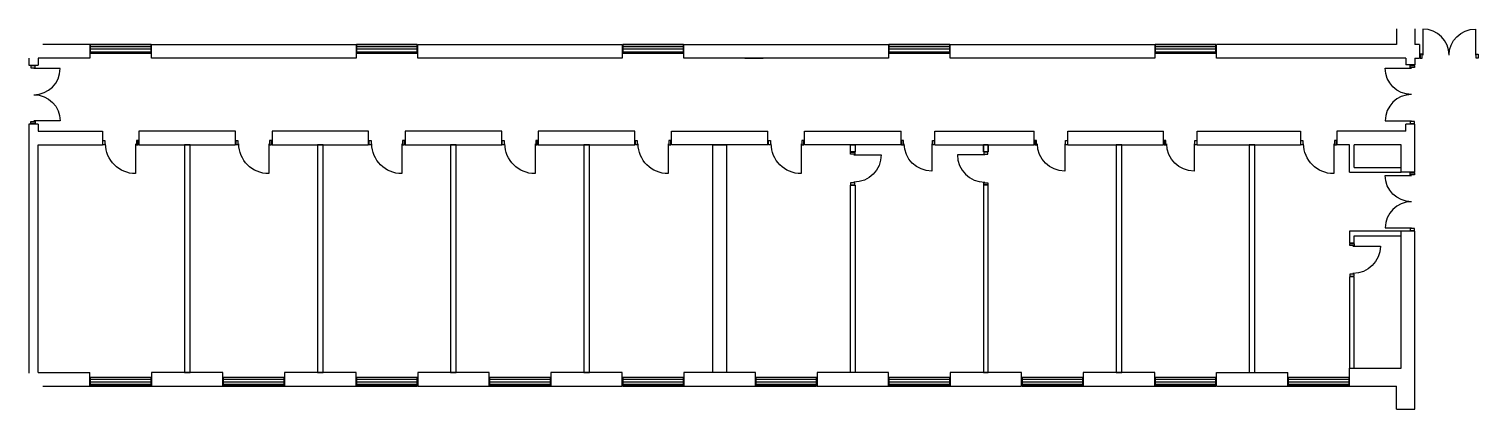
# Model space of a CAD drawing. Header units: millimetres. Extents: x -139113497 to -138993507, y 257886047 to 257896886.
# Drawn here: x -139113497 to -139075397, y 257886297 to 257896309 of the extents above; entities that cross this region are included whole.
import ezdxf

# ---------------------------------------------------------------- set-up
doc = ezdxf.new("R2010")
doc.units = ezdxf.units.MM
doc.header["$LTSCALE"] = 100
for name, color, linetype in [('A21----', 3, 'Continuous'), ('a22--l-', 1, 'Continuous'), ('A22--U-', 1, 'Continuous'), ('A314---', 8, 'Continuous'), ('A314-S-', 8, 'Continuous'), ('A321---', 1, 'Continuous')]:
    doc.layers.add(name, color=color, linetype=linetype)

# ---------------------------------------------------------------- blocks, each defined once
blk = doc.blocks.new('V162')
for p, q in [((1610, 110), (9.999999999998181, 110)), ((1610, 50), (9.999999999998181, 50))]:
    blk.add_line(p, q)
blk.add_lwpolyline([(1610.000000000007, 7.276e-12), (1610, 230), (9.999999999998181, 230), (9.999999999998181, -7.276e-12)], close=True)
blk = doc.blocks.new('D96H')
for points in [[(-945, 110), (-895, 110), (-895, 0), (-945, 0)], [(-15, 0), (-15, 110), (-65, 110), (-65, 0)]]:
    blk.add_lwpolyline(points, close=True)
blk.add_lwpolyline([(-85, 30), (-85, -760, -0.4142135623730951), (-875, 30)], format="xyb")
blk = doc.blocks.new('D90V')
for points in [[(20, 0.0424046834014007), (70, 0.0424046834014007), (70, 110.0424046834014), (20, 110.0424046834014)], [(829.9999999999927, 110.0424046834014), (879.9999999999927, 110.0424046834014), (879.9999999999927, 0.0424046834014007), (829.9999999999927, 0.0424046834014007)]]:
    blk.add_lwpolyline(points, close=True)
blk.add_lwpolyline([(90, 28.39798818088457), (90, -691.6020118191154, 0.4142135623730951), (810, 28.39798818088457)], format="xyb")
blk = doc.blocks.new('DD156')
for points in [[(20, 110), (70, 110), (70, 0), (20, 0)], [(1540, 0), (1540, 110), (1490, 110), (1490, 0)]]:
    blk.add_lwpolyline(points, close=True)
for points in [[(779.9999999999964, 30, -0.4142135623730951), (89.99999999999363, -660.0000000000036), (89.99999999999363, 30)], [(779.9999999999973, 30, 0.4142135623730951), (1470, -660.0000000000036), (1470, 30)]]:
    blk.add_lwpolyline(points, format="xyb")
blk = doc.blocks.new('V162A3')
for p, q in [((1620, 204.9999999999927), (0, 204.9999999999927)), ((1620, 54.99999999998909), (0, 54.99999999998909))]:
    blk.add_line(p, q)

msp = doc.modelspace()

# ---------------------------------------------------------------- linework, layer by layer
at = {"layer": 'A21----'}
for p, q in [((-139077537.2756885, 257896308.792132), (-139077537.2756885, 257895896.7721266)), ((-139077057.2756885, 257896308.792132), (-139077057.2756885, 257895896.7721266)), ((-139111897.2756885, 257895896.7721266), (-139113137.2756885, 257895896.7721266)), ((-139111897.2756885, 257895896.7721266), (-139111897.2756885, 257895536.7721266)), ((-139082277.2756885, 257895536.7721266), (-139082277.2756885, 257895896.7721266)), ((-139077537.2756885, 257895896.7721266), (-139082277.2756885, 257895896.7721266)), ((-139076937.2756885, 257895896.7721266), (-139077057.2756885, 257895896.7721266)), ((-139076937.2756885, 257895896.7721266), (-139076937.2756885, 257895536.7721266)), ((-139076937.2756885, 257895896.7721266), (-139076937.2756885, 257895536.7721266)), ((-139113497.2756885, 257895536.7721266), (-139113497.2756885, 257895356.7721266)), ((-139111897.2756885, 257895536.7721266), (-139113257.2756885, 257895536.7721266)), ((-139113257.2756885, 257895536.7721266), (-139113257.2756885, 257895356.7721266)), ((-139094677.2756885, 257895536.7721266), (-139094197.2756885, 257895536.7721266)), ((-139077297.2756885, 257895536.7721266), (-139082277.2756885, 257895536.7721266)), ((-139077297.2756885, 257895536.7721266), (-139077297.2756885, 257895362.3659588)), ((-139077057.2756885, 257895536.7721266), (-139076937.2756885, 257895536.7721266)), ((-139077057.2756885, 257895536.7721266), (-139077057.2756885, 257895362.3659588)), ((-139077057.2756885, 257895536.7721266), (-139076937.2756885, 257895536.7721266)), ((-139113497.2756885, 257895356.7721266), (-139113257.2756885, 257895356.7721266)), ((-139077057.2756885, 257895362.3659588), (-139077297.2756885, 257895362.3659588)), ((-139113497.2756885, 257893796.7721266), (-139113497.2756885, 257893616.7721266)), ((-139113257.2756885, 257893796.7721266), (-139113497.2756885, 257893796.7721266)), ((-139113497.2756885, 257893616.7721266), (-139113497.2756885, 257887241.3374849)), ((-139113257.2756885, 257893796.7721266), (-139113257.2756885, 257893616.7721266)), ((-139077057.2756885, 257893802.3659588), (-139077297.2756885, 257893802.3659588)), ((-139077297.2756885, 257893616.7721266), (-139077297.2756885, 257893802.3659588)), ((-139077057.2756885, 257892536.7721266), (-139077057.2756885, 257893802.3659588)), ((-139113257.2756885, 257887256.7721266), (-139113257.2756885, 257893256.7721266)), ((-139077417.2756829, 257892536.7721372), (-139077417.2756885, 257893256.7721266)), ((-139077057.2756885, 257892536.7721266), (-139077417.2756885, 257892536.7721266)), ((-139077417.2756885, 257887376.7721266), (-139077417.2756885, 257890978.3109148)), ((-139077057.2756885, 257890978.3109148), (-139077417.2756885, 257890978.3109148)), ((-139077057.2756885, 257886296.7721266), (-139077057.2756885, 257890978.3109148)), ((-139113257.2756885, 257887256.7721266), (-139111897.2756885, 257887256.7721266)), ((-139111897.2756885, 257886896.7721266), (-139111897.2756885, 257887256.7721266)), ((-139082277.2756885, 257887256.7721266), (-139081412.2756885, 257887256.7721266)), ((-139082277.2756885, 257886896.7721266), (-139082277.2756885, 257887256.7721266)), ((-139081262.2756885, 257887256.7721266), (-139080397.2756885, 257887256.7721266)), ((-139080397.2756885, 257886896.7721266), (-139080397.2756885, 257887256.7721266)), ((-139078777.2756885, 257886896.7721266), (-139078777.2756885, 257887376.7721266)), ((-139078777.2756885, 257887376.7721266), (-139077417.2756885, 257887376.7721266)), ((-139113137.2756885, 257886896.7721266), (-139111897.2756885, 257886896.7721266)), ((-139082277.2756885, 257886896.7721266), (-139080397.2756885, 257886896.7721266)), ((-139078777.2756885, 257886896.7721266), (-139077537.2756885, 257886896.7721266)), ((-139077537.2756885, 257886296.7721266), (-139077537.2756885, 257886896.7721266)), ((-139077537.2756885, 257886296.7721266), (-139077057.2756885, 257886296.7721266))]:
    msp.add_line(p, q, dxfattribs=at)
for points in [[(-139110277.2756885, 257895536.7721266), (-139110277.2756885, 257895896.7721266), (-139104897.2756885, 257895896.7721266), (-139104897.2756885, 257895536.7721266), (-139110277.2756885, 257895536.7721266)], [(-139103277.2756885, 257895536.7721266), (-139103277.2756885, 257895896.7721266), (-139097897.2756885, 257895896.7721266), (-139097897.2756885, 257895536.7721266), (-139103277.2756885, 257895536.7721266)], [(-139096277.2756885, 257895536.7721266), (-139096277.2756885, 257895896.7721266), (-139090897.2756885, 257895896.7721266), (-139090897.2756885, 257895536.7721266), (-139096277.2756885, 257895536.7721266)], [(-139089277.2756885, 257895536.7721266), (-139089277.2756885, 257895896.7721266), (-139083897.2756885, 257895896.7721266), (-139083897.2756885, 257895536.7721266), (-139089277.2756885, 257895536.7721266)], [(-139110277.2756885, 257887256.7721266), (-139110277.2756885, 257886896.7721266), (-139108397.2756885, 257886896.7721266), (-139108397.2756885, 257887256.7721266), (-139110277.2756885, 257887256.7721266)], [(-139106777.2756885, 257887256.7721266), (-139106777.2756885, 257886896.7721266), (-139104897.2756885, 257886896.7721266), (-139104897.2756885, 257887256.7721266), (-139106777.2756885, 257887256.7721266)], [(-139103277.2756885, 257887256.7721266), (-139103277.2756885, 257886896.7721266), (-139101397.2756885, 257886896.7721266), (-139101397.2756885, 257887256.7721266), (-139103277.2756885, 257887256.7721266)], [(-139099777.2756885, 257887256.7721266), (-139099777.2756885, 257886896.7721266), (-139097897.2756885, 257886896.7721266), (-139097897.2756885, 257887256.7721266), (-139099777.2756885, 257887256.7721266)], [(-139096277.2756885, 257887256.7721266), (-139096277.2756885, 257886896.7721266), (-139094397.2756885, 257886896.7721266), (-139094397.2756885, 257887256.7721266), (-139096277.2756885, 257887256.7721266)], [(-139092777.2756885, 257887256.7721266), (-139092777.2756885, 257886896.7721266), (-139090897.2756885, 257886896.7721266), (-139090897.2756885, 257887256.7721266), (-139092777.2756885, 257887256.7721266)], [(-139089277.2756885, 257886896.7721266), (-139087397.2756885, 257886896.7721266), (-139087397.2756885, 257887256.7721266), (-139089277.2756885, 257887256.7721266)], [(-139085777.2756885, 257886896.7721266), (-139083897.2756885, 257886896.7721266), (-139083897.2756885, 257887256.7721266), (-139085777.2756885, 257887256.7721266)]]:
    msp.add_lwpolyline(points, close=True, dxfattribs=at)
at = {"layer": 'a22--l-'}
for points in [[(-139109262.2756885, 257893256.7721266), (-139109412.2756885, 257893256.7721266), (-139109412.2756885, 257887256.7721266), (-139109262.2756885, 257887256.7721266)], [(-139105762.2756885, 257893256.7721266), (-139105912.2756885, 257893256.7721266), (-139105912.2756885, 257887256.7721266), (-139105762.2756885, 257887256.7721266)], [(-139102262.2756885, 257893256.7721266), (-139102412.2756885, 257893256.7721266), (-139102412.2756885, 257887256.7721266), (-139102262.2756885, 257887256.7721266)], [(-139098762.2756885, 257893256.7721266), (-139098912.2756885, 257893256.7721266), (-139098912.2756885, 257887256.7721266), (-139098762.2756885, 257887256.7721266)], [(-139095160.4617454, 257887256.7721266), (-139095517.2756885, 257887256.7721266), (-139095517.2756885, 257893256.7721266), (-139095160.4617454, 257893256.7721266)], [(-139091777.2756885, 257893075.1033917), (-139091897.2756885, 257893075.1033917), (-139091897.2756885, 257893256.7721266), (-139091777.2756885, 257893256.7721266)], [(-139088397.2756885, 257893075.1033917), (-139088277.2756885, 257893075.1033917), (-139088277.2756885, 257893256.7721266), (-139088397.2756885, 257893256.7721266)], [(-139088277.2756885, 257893075.1033917), (-139088397.2756885, 257893075.1033917), (-139088397.2756885, 257893256.7721266), (-139088277.2756885, 257893256.7721266)], [(-139084762.2756885, 257893256.7721266), (-139084912.2756885, 257893256.7721266), (-139084912.2756885, 257887256.7721266), (-139084762.2756885, 257887256.7721266)], [(-139081262.2756885, 257893256.7721266), (-139081412.2756885, 257893256.7721266), (-139081412.2756885, 257887256.7721266), (-139081262.2756885, 257887256.7721266)], [(-139091897.2756885, 257892191.1033917), (-139091777.2756885, 257892191.1033917), (-139091777.2756885, 257887256.7721266), (-139091897.2756885, 257887256.7721266)], [(-139088277.2756885, 257892191.1033917), (-139088397.2756885, 257892191.1033917), (-139088397.2756885, 257887256.7721266), (-139088277.2756885, 257887256.7721266)], [(-139077417.2756885, 257890978.3109148), (-139078777.2756885, 257890978.3109148), (-139078777.2756885, 257890676.7721266), (-139078657.2756885, 257890676.7721266), (-139078657.2756885, 257890858.3109148), (-139077417.2756885, 257890858.3109148)], [(-139078657.2756885, 257889776.7721266), (-139078777.2756885, 257889776.7721266), (-139078777.2756885, 257887376.7721266), (-139078657.2756885, 257887376.7721266)]]:
    msp.add_lwpolyline(points, close=True, dxfattribs=at)
at = {"layer": 'A22--U-'}
for p, q in [((-139113257.2756885, 257893616.7721266), (-139111567.2756885, 257893616.7721266)), ((-139111567.2756885, 257893616.7721266), (-139111567.2756885, 257893256.7721266)), ((-139096607.2756885, 257893256.7721266), (-139096607.2756885, 257893616.7721266)), ((-139096607.2756885, 257893616.7721266), (-139094067.2756885, 257893616.7721266)), ((-139094067.2756885, 257893256.7721266), (-139094067.2756885, 257893616.7721266)), ((-139093107.2756885, 257893256.7721266), (-139093107.2756885, 257893616.7721266)), ((-139093107.2756885, 257893616.7721266), (-139090567.2756885, 257893616.7721266)), ((-139090567.2756885, 257893256.7721266), (-139090567.2756885, 257893616.7721266)), ((-139089680.674601, 257893256.7721266), (-139089680.674601, 257893616.7721266)), ((-139089680.674601, 257893616.7721266), (-139087067.2756885, 257893616.7721266)), ((-139087067.2756885, 257893256.7721266), (-139087067.2756885, 257893616.7721266)), ((-139086180.674601, 257893256.7721266), (-139086180.674601, 257893616.7721266)), ((-139086180.674601, 257893616.7721266), (-139083666.8010919, 257893616.7721266)), ((-139083666.8010919, 257893256.7721266), (-139083666.8010919, 257893616.7721266)), ((-139082780.2000045, 257893616.7721266), (-139080067.2756885, 257893616.7721266)), ((-139082780.2000045, 257893256.7721266), (-139082780.2000045, 257893616.7721266)), ((-139080067.2756885, 257893616.7721266), (-139080067.2756885, 257893256.7721266)), ((-139077297.2756885, 257893616.7721266), (-139079107.2756885, 257893616.7721266)), ((-139079107.2756885, 257893616.7721266), (-139079107.2756885, 257893256.7721266)), ((-139113257.2756885, 257893256.7721266), (-139111567.2756885, 257893256.7721266)), ((-139094067.2756885, 257893256.7721266), (-139096607.2756885, 257893256.7721266)), ((-139090567.2756885, 257893256.7721266), (-139093107.2756885, 257893256.7721266)), ((-139089680.674601, 257893256.7721266), (-139087067.2756885, 257893256.7721266)), ((-139086180.674601, 257893256.7721266), (-139083666.8010919, 257893256.7721266)), ((-139082780.2000045, 257893256.7721266), (-139080067.2756885, 257893256.7721266)), ((-139078777.2756885, 257893256.7721266), (-139079107.2756885, 257893256.7721266)), ((-139078777.2756885, 257892536.7721266), (-139078777.2756885, 257893256.7721266)), ((-139078657.2756885, 257892656.7721266), (-139078657.2756885, 257893256.7721266)), ((-139077417.2756885, 257893256.7721266), (-139078657.2756885, 257893256.7721266)), ((-139078777.2756885, 257892536.7721266), (-139077417.2756829, 257892536.7721266)), ((-139078657.2756885, 257892656.7721266), (-139077417.2756885, 257892656.7721266))]:
    msp.add_line(p, q, dxfattribs=at)
at = {"layer": 'A22--U-', "linetype": 'ByBlock'}
for points in [[(-139108067.2756885, 257893616.7721266), (-139110607.2756885, 257893616.7721266), (-139110607.2756885, 257893256.7721267), (-139108067.2756885, 257893256.7721266)], [(-139108067.2756885, 257893256.7721266), (-139108067.2756885, 257893616.7721266)], [(-139104567.2756885, 257893616.7721266), (-139107107.2756885, 257893616.7721266)], [(-139104567.2756885, 257893256.7721267), (-139104567.2756885, 257893616.7721267)], [(-139103607.2756885, 257893256.7721266), (-139101067.2756885, 257893256.7721266), (-139101067.2756885, 257893616.7721266), (-139103607.2756885, 257893616.7721266)], [(-139107107.2756885, 257893256.7721266), (-139104567.2756885, 257893256.7721267)]]:
    msp.add_lwpolyline(points, dxfattribs=at)
at = {"layer": 'A22--U-'}
for points in [[(-139107107.2756885, 257893616.7721266), (-139107107.2756885, 257893256.7721267)], [(-139103607.2756885, 257893616.7721266), (-139103607.2756885, 257893256.7721267)]]:
    msp.add_lwpolyline(points, dxfattribs=at)
msp.add_lwpolyline([(-139097567.2756885, 257893616.7721266), (-139100107.2756885, 257893616.7721266), (-139100107.2756885, 257893256.7721267), (-139097567.2756885, 257893256.7721267), (-139097567.2756885, 257893256.7721267), (-139097567.2756885, 257893256.7721267), (-139097567.2756885, 257893256.7721267), (-139097567.2756885, 257893256.7721267)], close=True, dxfattribs=at)

# ---------------------------------------------------------------- block references
at = {"layer": 'A314---', "rotation": 180}
for p in [(-139110277.2756885, 257895907.3659588), (-139103277.2756885, 257895907.3659588), (-139096277.2756885, 257895907.3659588), (-139089277.2756885, 257895907.3659588), (-139082277.2756885, 257895907.3659588), (-139110277.2756885, 257887137.3659588), (-139106777.2756885, 257887137.3659588), (-139103277.2756885, 257887137.3659588), (-139099777.2756885, 257887137.3659588), (-139096277.2756885, 257887137.3659588), (-139092777.2756885, 257887137.3659588), (-139089277.2756885, 257887137.3659588), (-139085777.2756885, 257887137.3659588), (-139082277.2756885, 257887137.3659588), (-139078777.2756885, 257887137.3659588)]:
    msp.add_blockref('V162A3', p, dxfattribs=at)
at = {"layer": 'A314-S-', "rotation": 180.0000000002084}
for p in [(-139110277.2756885, 257895896.7721266), (-139103277.2756885, 257895896.7721266), (-139096277.2756885, 257895896.7721266), (-139089277.2756885, 257895896.7721266), (-139082277.2756885, 257895896.7721266)]:
    msp.add_blockref('V162', p, dxfattribs=at)
at = {"layer": 'A314-S-'}
for p in [(-139111897.2756885, 257886896.7721266), (-139108397.2756885, 257886896.7721266), (-139104897.2756885, 257886896.7721266), (-139101397.2756885, 257886896.7721266), (-139097897.2756885, 257886896.7721266), (-139094397.2756885, 257886896.7721266), (-139090897.2756885, 257886896.7721266), (-139087397.2756885, 257886896.7721266), (-139083897.2756885, 257886896.7721266), (-139080397.2756885, 257886896.7721266)]:
    msp.add_blockref('V162', p, dxfattribs=at)
at = {"layer": 'A321---'}
for name, p, rotation in [('DD156', (-139075377.2756885, 257895646.7721266), 180), ('DD156', (-139113337.2756885, 257893796.7721266), 90), ('DD156', (-139077177.2756885, 257895362.3659588), 270), ('D90V', (-139088393.9273136, 257893083.1033917), 270), ('DD156', (-139077177.2756885, 257892538.3109148), 270)]:
    msp.add_blockref(name, p, dxfattribs=dict(at, rotation=rotation))
for p in [(-139110607.2756885, 257893256.7721266), (-139107107.2756885, 257893256.7721266), (-139103607.2756885, 257893256.7721267), (-139100107.2756885, 257893256.7721266), (-139096607.2756885, 257893256.7721266), (-139093107.2756885, 257893256.7721266), (-139079107.2756885, 257893256.7721266)]:
    msp.add_blockref('D96H', p, dxfattribs=at)
at = {"layer": 'A321---', "xscale": -1}
for p in [(-139089672.6746011, 257893256.729722), (-139086172.6746011, 257893256.729722), (-139082772.2000045, 257893256.729722)]:
    msp.add_blockref('D90V', p, dxfattribs=at)
at = {"layer": 'A321---', "xscale": -1, "rotation": 90}
for p in [(-139091782.4103433, 257893083.1033917), (-139078657.2332838, 257890676.7721266)]:
    msp.add_blockref('D90V', p, dxfattribs=at)

doc.saveas('drawing.dxf')
